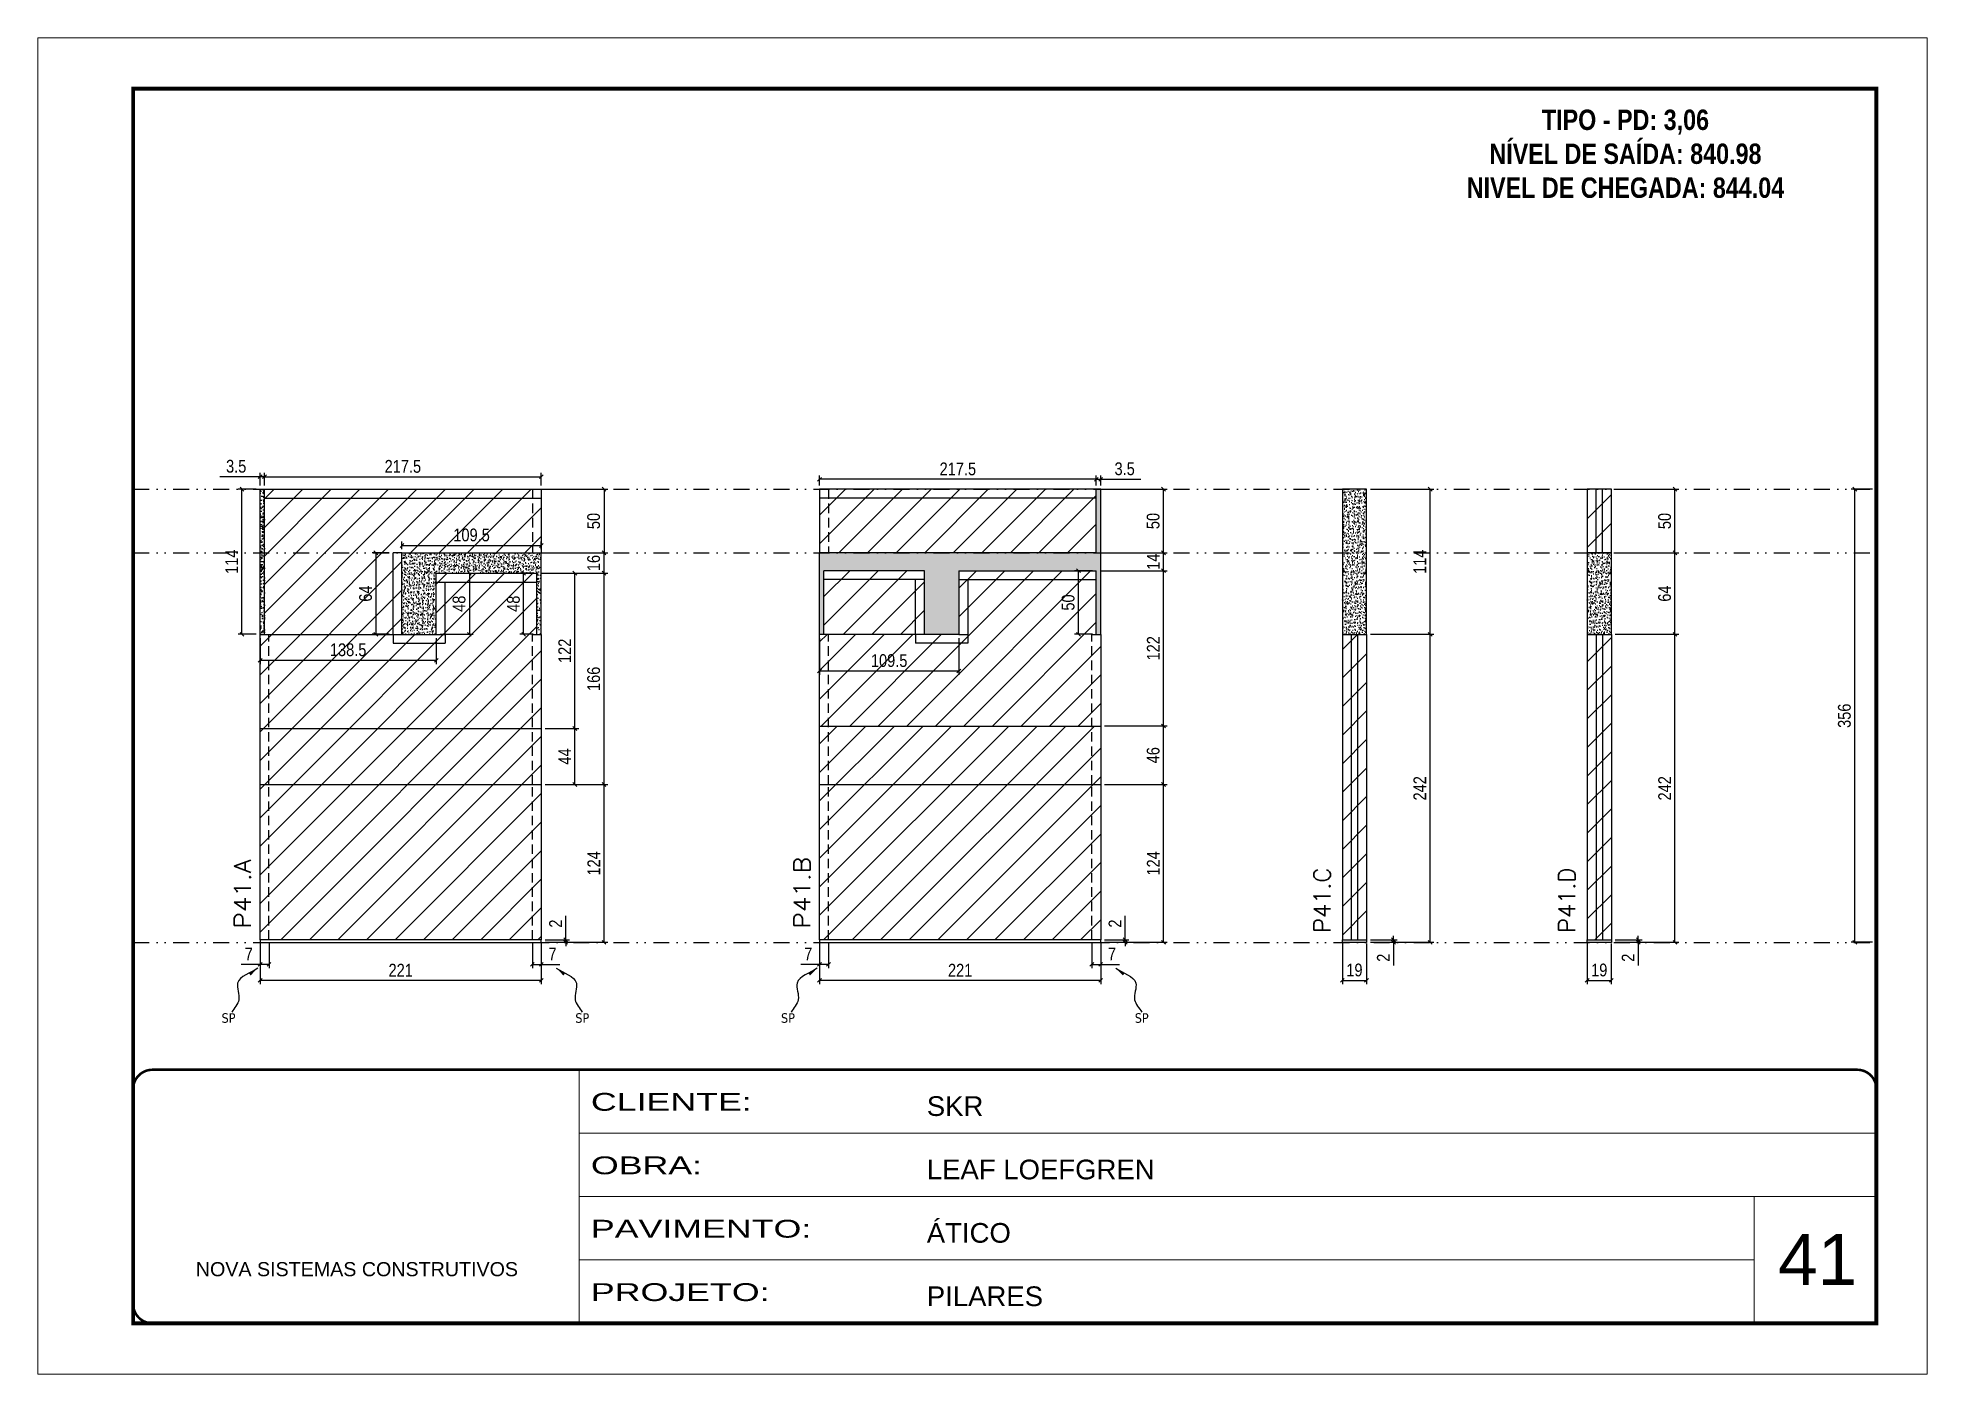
# Model space of a CAD drawing. Extents: x 14400 to 27878, y -21631 to 6985.
# Drawn here: x 14413 to 15898, y -5551 to -4501 of the extents above; entities that cross this region are included whole.
import ezdxf

# ---------------------------------------------------------------- set-up
doc = ezdxf.new("R2010")
doc.units = 0
for name, pattern in [('CONTINUO', [0]), ('DASHED', [0.75, 0.5, -0.25]), ('DIVIDE2', [0.625, 0.25, -0.125, 0, -0.125, 0, -0.125]), ('HIDDEN', [0.375, 0.25, -0.125])]:
    doc.linetypes.add(name, pattern=pattern)
for name, color, linetype, lineweight in [('CARIMBO', 255, 'Continuous', 9), ('Folhas', 255, 'Continuous', 9), ('Hachura', 251, 'Continuous', 9), ('SARRAFO DE PRESSAO', 251, 'DASHED', 9), ('Texto Seção', 7, 'Continuous', 15)]:
    doc.layers.add(name, color=color, linetype=linetype, lineweight=lineweight)
for name, color, linetype in [('COTA', 241, 'Continuous'), ('NOMENCLATURA', 7, 'Continuous'), ('Nível', 160, 'Continuous'), ('Painéis', 200, 'Continuous'), ('SARR_2.2x7', 40, 'Continuous'), ('texto', 7, 'Continuous')]:
    doc.layers.add(name, color=color, linetype=linetype)
doc.styles.add('ARIAL', font='arial.ttf')
doc.styles.add('COTA TECNICA', font='techl___.ttf', dxfattribs={"height": 10})
doc.styles.add('COTA TECNICA-50', font='techl___.ttf', dxfattribs={"height": 10})
doc.styles.add('REGUA-120', font='ROMANS.shx', dxfattribs={"height": 15})
doc.styles.add('ROMANC', font='techb___.ttf', dxfattribs={"height": 2.5})
doc.styles.get("Standard").update_dxf_attribs({"font": 'arial.ttf'})
doc.styles.add('Tecnologia', font='')
doc.styles.get('Tecnologia').set_extended_font_data('Forgotten Futurist')
doc.dimstyles.new('COTA PAINEL-50', dxfattribs={"dimtxt": 10, "dimasz": 3, "dimexe": 3, "dimexo": 3, "dimgap": 3, "dimtad": 1, "dimdec": 1, "dimzin": 12, "dimdsep": 46, "dimtxsty": 'COTA TECNICA-50', "dimblk1": 'OBLIQUE', "dimblk2": 'OBLIQUE', "dimsah": 1, "dimcen": 0.9, "dimclrd": 4, "dimclre": 4, "dimclrt": 240, "dimadec": 1, "dimazin": 3, "dimtfac": 1, "dimtdec": 1, "dimtmove": 0, "dimatfit": 3, "dimfxl": 1, "dimtolj": 1, "dimtzin": 12, "dimarcsym": 0})
doc.dimstyles.new('PAINEL', dxfattribs={"dimtxt": 10, "dimasz": 3, "dimexe": 3, "dimexo": 3, "dimgap": 3, "dimtad": 1, "dimdec": 1, "dimzin": 12, "dimdsep": 46, "dimtxsty": 'COTA TECNICA', "dimblk1": 'OBLIQUE', "dimblk2": 'OBLIQUE', "dimsah": 1, "dimcen": 0.9, "dimclrd": 4, "dimclre": 4, "dimclrt": 240, "dimadec": 1, "dimazin": 3, "dimtfac": 1, "dimtdec": 1, "dimtmove": 0, "dimatfit": 3, "dimfxl": 1, "dimtolj": 1, "dimtzin": 12, "dimarcsym": 0})
doc.dimstyles.get("Standard").update_dxf_attribs({"dimtxt": 0.18, "dimasz": 0.18, "dimexe": 0.18, "dimexo": 0.0625, "dimgap": 0.09, "dimtad": 0, "dimtih": 1, "dimtoh": 1, "dimdec": 4, "dimzin": 0, "dimdsep": 46, "dimtxsty": 'Standard', "dimcen": 0.09, "dimadec": 0, "dimazin": 0, "dimtfac": 1, "dimtdec": 4, "dimtofl": 0, "dimtmove": 0, "dimatfit": 3, "dimfxl": 1, "dimtolj": 1, "dimtzin": 0, "dimarcsym": 0})
pattern_1 = [(50, (-1626.186, 2e-12), (5.4655401, -0.4781726), [0.5715, -6.2865]), (355, (-1626.186, 2e-12), (-1.0573026, 5.7317054), [0.4572, -5.0292175]), (100.451445, (-1625.7306, -0.04), (4.4082374, 5.2535326), [0.4857003, -5.3427073]), (46.1842, (-1626.186, 1.524), (8.1323712, -1.2612698), [0.85725, -9.42975]), (96.63556, (-1625.508, 1.419), (7.122124, 7.4227837), [0.7285507, -8.0140682]), (351.18415, (-1626.186, 1.524), (7.122124, 7.4227837), [0.685799, -7.543792]), (21, (-1625.424, 1.143), (4.5484317, -3.067956), [0.5715, -6.2865]), (326, (-1625.424, 1.143), (1.8540609, 5.525639), [0.4572, -5.0292]), (71.451445, (-1625.045, 0.8873), (6.4024926, 2.457683), [0.4857003, -5.3426981]), (37.5, (-1626.186, 2e-12), (0.0926581, 2.53665117), [0, -4.96824, 0, -5.1054, 0, -5.04825]), (7.5, (-1626.186, 2e-12), (2.00458988, 3.00541724), [0, -2.91084, 0, -4.85394, 0, -1.92405]), (327.5, (-1627.8854, 2e-12), (4.06771786, -0.17186232), [0, -1.905, 0, -5.9436, 0, -7.8867]), (317.5, (-1628.6474, 2e-12), (4.44387544, 0.7627947), [0, -2.4765, 0, -3.94716, 0, -5.6007])]

msp = doc.modelspace()

# ---------------------------------------------------------------- texts
at = {"layer": 'CARIMBO', "style": 'ARIAL'}
msp.add_text('41', height=40, dxfattribs=at).set_placement((15781.328, -5480.88))
at = {"layer": 'NOMENCLATURA', "color": 2, "insert": (15661.306, -4557.439), "char_height": 16, "attachment_point": 2, "style": 'ROMANC'}
msp.add_mtext_dynamic_manual_height_columns('TIPO - PD: 3,06\\PNÍVEL DE SAÍDA: 840.98\\PNIVEL DE CHEGADA: 844.04', width=432.35115, gutter_width=1, heights=[0], dxfattribs=at)
at = {"layer": 'texto', "color": 0, "char_height": 7.5, "attachment_point": 5}
for insert in [(14563.383, -5271.232), (14841.408, -5271.232), (15003.091, -5271.232), (15281.115, -5271.232)]:
    msp.add_mtext('{\\fTahoma|b0|i0|c0|p34;\\C4;SP}', dxfattribs=dict(at, insert=insert))
at = {"layer": 'Texto Seção', "style": 'REGUA-120', "width": 1.1}
for s, p in [('P41.A', (14580.911, -5200.977)), ('P41.B', (15020.619, -5200.977))]:
    msp.add_text(s, height=13, rotation=90, dxfattribs=at).set_placement(p)
at = {"layer": 'Texto Seção', "char_height": 13, "width": 370.6998, "attachment_point": 7, "rotation": 90, "style": 'REGUA-120'}
for s, insert in [('P41.C', (15429.372, -5204.329)), ('P41.D', (15621.753, -5204.329))]:
    msp.add_mtext(s, dxfattribs=dict(at, insert=insert))

# ---------------------------------------------------------------- blocks, each defined once
blk = doc.blocks.new('9999999999')
at = {"color": 30, "linetype": 'CONTINUO'}
for p, q in [((98564.6, 34230.2), (98564.6, 34429.4)), ((98564.6, 34379.6), (99584, 34379.6)), ((98564.6, 34329.8), (99488, 34329.8)), ((99584, 34329.8), (99488, 34329.8)), ((99488, 34329.8), (99488, 34230.2)), ((98564.6, 34280), (99488, 34280))]:
    blk.add_line(p, q, dxfattribs=at)
at = {"color": 30, "linetype": 'CONTINUO', "const_width": 2}
blk.add_lwpolyline([(99584, 34230.2), (99584, 34414.4, 0.414214), (99569, 34429.4), (98229, 34429.4, 0.414214), (98214, 34414.4), (98214, 34245.2, 0.414214), (98229, 34230.2), (99584, 34230.2)], format="xyb", dxfattribs=at)
at = {"layer": 'Folhas'}
blk.add_lwpolyline([(98139, 34190.2), (99624, 34190.2), (99624, 35240.2), (98139, 35240.2)], close=True, dxfattribs=at)
at = {"layer": 'Folhas', "color": 30, "const_width": 3}
blk.add_lwpolyline([(98214, 34230.2), (99584, 34230.2), (99584, 35200.2), (98214, 35200.2)], close=True, dxfattribs=at)
at = {"color": 7, "linetype": 'Continuous', "ltscale": 5, "style": 'ARIAL'}
for s, height, p in [('SKR', 15.48, (98837.7, 34393.1)), ('LEAF LOEFGREN', 15.483, (98837.7, 34343.3)), ('ÁTICO', 15.48, (98837.7, 34293.5)), ('NOVA SISTEMAS CONSTRUTIVOS', 11.059, (98263.2, 34267.2)), ('PILARES', 15.48, (98837.7, 34243.7))]:
    blk.add_text(s, height=height, dxfattribs=at).set_placement(p)
at = {"layer": 'Folhas', "color": 7, "style": 'Tecnologia', "width": 1.5}
for s, p in [('CLIENTE:', (98573.7, 34397.2)), ('OBRA:', (98573.7, 34347.3)), ('PAVIMENTO:', (98573.7, 34297.5)), ('PROJETO:', (98573.7, 34247.7))]:
    blk.add_text(s, height=14, dxfattribs=at).set_placement(p)
blk = doc.blocks.new('_Oblique')
at = {"color": 0, "linetype": 'ByBlock', "lineweight": -2}
blk.add_line((-0.5, -0.5), (0.5, 0.5), dxfattribs=at)
blk = doc.blocks.new('*D2072')
at = {"layer": 'COTA', "color": 4, "lineweight": -2, "transparency": 16777216}
for p, q in [((15855.5, -4855.7), (15838.6, -4855.7)), ((15841.6, -5211.7), (15841.6, -4855.7)), ((15855.5, -5211.7), (15838.6, -5211.7))]:
    blk.add_line(p, q, dxfattribs=at)
at = {"layer": 'Defpoints', "color": 0, "transparency": 16777216}
for p in [(15841.6, -4855.7), (15858.5, -4855.7), (15858.5, -5211.7)]:
    blk.add_point(p, dxfattribs=at)
at = {"layer": 'COTA', "color": 4, "lineweight": -2, "transparency": 16777216, "xscale": 3, "yscale": 3, "zscale": 3}
for p, rotation in [((15841.6, -4855.7), 90), ((15841.6, -5211.7), 270)]:
    blk.add_blockref('_Oblique', p, dxfattribs=dict(at, rotation=rotation))
at = {"layer": 'COTA', "color": 240, "transparency": 16777216, "insert": (15833.4, -5033.7), "char_height": 10, "attachment_point": 5, "rotation": 90, "style": 'COTA TECNICA'}
blk.add_mtext('\\A1;356', dxfattribs=at)
blk = doc.blocks.new('*D3133')
at = {"layer": 'COTA', "color": 4, "lineweight": -2, "transparency": 16777216}
for p, q in [((15438.8, -5212.7), (15438.8, -5244.6)), ((15457.8, -5212.7), (15457.8, -5244.6)), ((15438.8, -5241.6), (15457.8, -5241.6))]:
    blk.add_line(p, q, dxfattribs=at)
at = {"layer": 'Defpoints', "color": 0, "transparency": 16777216}
for p in [(15438.8, -5209.7), (15457.8, -5209.7), (15457.8, -5241.6)]:
    blk.add_point(p, dxfattribs=at)
at = {"layer": 'COTA', "color": 4, "lineweight": -2, "transparency": 16777216, "xscale": 3, "yscale": 3, "zscale": 3, "rotation": 180}
blk.add_blockref('_Oblique', (15438.8, -5241.6), dxfattribs=at)
at = {"layer": 'COTA', "color": 4, "lineweight": -2, "transparency": 16777216, "xscale": 3, "yscale": 3, "zscale": 3}
blk.add_blockref('_Oblique', (15457.8, -5241.6), dxfattribs=at)
at = {"layer": 'COTA', "color": 240, "transparency": 16777216, "insert": (15448.3, -5233.5), "char_height": 10, "attachment_point": 5, "style": 'COTA TECNICA'}
blk.add_mtext('\\A1;19', dxfattribs=at)
blk = doc.blocks.new('*D3134')
at = {"layer": 'COTA', "color": 4, "lineweight": -2, "transparency": 16777216}
for p, q in [((15460.8, -5209.7), (15482, -5209.7)), ((15460.8, -5211.7), (15482, -5211.7)), ((15479, -5209.7), (15479, -5206.7)), ((15479, -5209.7), (15479, -5211.7)), ((15479, -5211.7), (15479, -5229.9))]:
    blk.add_line(p, q, dxfattribs=at)
at = {"layer": 'Defpoints', "color": 0, "transparency": 16777216}
for p in [(15457.8, -5209.7), (15457.8, -5211.7), (15479, -5209.7)]:
    blk.add_point(p, dxfattribs=at)
at = {"layer": 'COTA', "color": 4, "lineweight": -2, "transparency": 16777216, "xscale": 3, "yscale": 3, "zscale": 3}
for p, rotation in [((15479, -5209.7), 270), ((15479, -5211.7), 90)]:
    blk.add_blockref('_Oblique', p, dxfattribs=dict(at, rotation=rotation))
at = {"layer": 'COTA', "color": 240, "transparency": 16777216, "insert": (15471, -5223.8), "char_height": 10, "attachment_point": 5, "rotation": 90, "style": 'COTA TECNICA-50'}
blk.add_mtext('\\A1;2', dxfattribs=at)
blk = doc.blocks.new('*D3135')
at = {"layer": 'COTA', "color": 4, "lineweight": -2, "transparency": 16777216}
for p, q in [((15460.8, -4855.7), (15510.8, -4855.7)), ((15507.8, -4969.7), (15507.8, -4855.7)), ((15460.8, -4969.7), (15510.8, -4969.7))]:
    blk.add_line(p, q, dxfattribs=at)
at = {"layer": 'Defpoints', "color": 0, "transparency": 16777216}
for p in [(15457.8, -4855.7), (15507.8, -4855.7), (15457.8, -4969.7)]:
    blk.add_point(p, dxfattribs=at)
at = {"layer": 'COTA', "color": 4, "lineweight": -2, "transparency": 16777216, "xscale": 3, "yscale": 3, "zscale": 3}
for p, rotation in [((15507.8, -4855.7), 90), ((15507.8, -4969.7), 270)]:
    blk.add_blockref('_Oblique', p, dxfattribs=dict(at, rotation=rotation))
at = {"layer": 'COTA', "color": 240, "transparency": 16777216, "insert": (15499.7, -4912.7), "char_height": 10, "attachment_point": 5, "rotation": 90, "style": 'COTA TECNICA'}
blk.add_mtext('\\A1;114', dxfattribs=at)
blk = doc.blocks.new('*D3136')
at = {"layer": 'COTA', "color": 4, "lineweight": -2, "transparency": 16777216}
for p, q in [((15460.8, -4969.7), (15510.8, -4969.7)), ((15507.8, -5211.7), (15507.8, -4969.7)), ((15460.8, -5211.7), (15510.8, -5211.7))]:
    blk.add_line(p, q, dxfattribs=at)
at = {"layer": 'Defpoints', "color": 0, "transparency": 16777216}
for p in [(15457.8, -4969.7), (15507.8, -4969.7), (15457.8, -5211.7)]:
    blk.add_point(p, dxfattribs=at)
at = {"layer": 'COTA', "color": 4, "lineweight": -2, "transparency": 16777216, "xscale": 3, "yscale": 3, "zscale": 3}
for p, rotation in [((15507.8, -4969.7), 90), ((15507.8, -5211.7), 270)]:
    blk.add_blockref('_Oblique', p, dxfattribs=dict(at, rotation=rotation))
at = {"layer": 'COTA', "color": 240, "transparency": 16777216, "insert": (15499.7, -5090.7), "char_height": 10, "attachment_point": 5, "rotation": 90, "style": 'COTA TECNICA'}
blk.add_mtext('\\A1;242', dxfattribs=at)
blk = doc.blocks.new('*D3137')
at = {"layer": 'COTA', "color": 4, "lineweight": -2, "transparency": 16777216}
for p, q in [((14588.2, -5212.7), (14588.2, -5244.6)), ((14809.2, -5212.7), (14809.2, -5244.6)), ((14809.2, -5241.6), (14588.2, -5241.6))]:
    blk.add_line(p, q, dxfattribs=at)
at = {"layer": 'Defpoints', "color": 0, "transparency": 16777216}
for p in [(14588.2, -5209.7), (14809.2, -5209.7), (14588.2, -5241.6)]:
    blk.add_point(p, dxfattribs=at)
at = {"layer": 'COTA', "color": 4, "lineweight": -2, "transparency": 16777216, "xscale": 3, "yscale": 3, "zscale": 3, "rotation": 180}
blk.add_blockref('_Oblique', (14588.2, -5241.6), dxfattribs=at)
at = {"layer": 'COTA', "color": 4, "lineweight": -2, "transparency": 16777216, "xscale": 3, "yscale": 3, "zscale": 3}
blk.add_blockref('_Oblique', (14809.2, -5241.6), dxfattribs=at)
at = {"layer": 'COTA', "color": 240, "transparency": 16777216, "insert": (14698.7, -5233.6), "char_height": 10, "attachment_point": 5, "style": 'COTA TECNICA'}
blk.add_mtext('\\A1;221', dxfattribs=at)
blk = doc.blocks.new('*D3138')
at = {"layer": 'COTA', "color": 4, "lineweight": -2, "transparency": 16777216}
for p, q in [((14802.2, -5212.7), (14802.2, -5232)), ((14809.2, -5214.7), (14809.2, -5232)), ((14802.2, -5229), (14809.2, -5229)), ((14809.2, -5229), (14823.9, -5229))]:
    blk.add_line(p, q, dxfattribs=at)
at = {"layer": 'Defpoints', "color": 0, "transparency": 16777216}
for p in [(14802.2, -5209.7), (14809.2, -5211.7), (14809.2, -5229)]:
    blk.add_point(p, dxfattribs=at)
at = {"layer": 'COTA', "color": 4, "lineweight": -2, "transparency": 16777216, "xscale": 3, "yscale": 3, "zscale": 3, "rotation": 180}
blk.add_blockref('_Oblique', (14802.2, -5229), dxfattribs=at)
at = {"layer": 'COTA', "color": 4, "lineweight": -2, "transparency": 16777216, "xscale": 3, "yscale": 3, "zscale": 3}
blk.add_blockref('_Oblique', (14809.2, -5229), dxfattribs=at)
at = {"layer": 'COTA', "color": 240, "transparency": 16777216, "insert": (14818, -5220.9), "char_height": 10, "attachment_point": 5, "style": 'COTA TECNICA-50'}
blk.add_mtext('\\A1;7', dxfattribs=at)
blk = doc.blocks.new('*D3139')
at = {"layer": 'COTA', "color": 4, "lineweight": -2, "transparency": 16777216}
for p, q in [((14588.2, -5214.7), (14588.2, -5232)), ((14595.2, -5212.7), (14595.2, -5232)), ((14588.2, -5229), (14573.4, -5229)), ((14595.2, -5229), (14588.2, -5229))]:
    blk.add_line(p, q, dxfattribs=at)
at = {"layer": 'Defpoints', "color": 0, "transparency": 16777216}
for p in [(14588.2, -5211.7), (14595.2, -5209.7), (14588.2, -5229)]:
    blk.add_point(p, dxfattribs=at)
at = {"layer": 'COTA', "color": 4, "lineweight": -2, "transparency": 16777216, "xscale": 3, "yscale": 3, "zscale": 3, "rotation": 180}
blk.add_blockref('_Oblique', (14588.2, -5229), dxfattribs=at)
at = {"layer": 'COTA', "color": 4, "lineweight": -2, "transparency": 16777216, "xscale": 3, "yscale": 3, "zscale": 3}
blk.add_blockref('_Oblique', (14595.2, -5229), dxfattribs=at)
at = {"layer": 'COTA', "color": 240, "transparency": 16777216, "insert": (14579.3, -5220.9), "char_height": 10, "attachment_point": 5, "style": 'COTA TECNICA-50'}
blk.add_mtext('\\A1;7', dxfattribs=at)
blk = doc.blocks.new('*D3140')
at = {"layer": 'COTA', "color": 4, "lineweight": -2, "transparency": 16777216}
for p, q in [((14828.4, -5209.7), (14828.4, -5190.9)), ((14812.2, -5209.7), (14831.4, -5209.7)), ((14812.2, -5211.7), (14831.4, -5211.7)), ((14828.4, -5211.7), (14828.4, -5209.7)), ((14828.4, -5211.7), (14828.4, -5214.7))]:
    blk.add_line(p, q, dxfattribs=at)
at = {"layer": 'Defpoints', "color": 0, "transparency": 16777216}
for p in [(14809.2, -5209.7), (14809.2, -5211.7), (14828.4, -5211.7)]:
    blk.add_point(p, dxfattribs=at)
at = {"layer": 'COTA', "color": 4, "lineweight": -2, "transparency": 16777216, "xscale": 3, "yscale": 3, "zscale": 3}
for p, rotation in [((14828.4, -5209.7), 270), ((14828.4, -5211.7), 90)]:
    blk.add_blockref('_Oblique', p, dxfattribs=dict(at, rotation=rotation))
at = {"layer": 'COTA', "color": 240, "transparency": 16777216, "insert": (14820.4, -5197), "char_height": 10, "attachment_point": 5, "rotation": 90, "style": 'COTA TECNICA-50'}
blk.add_mtext('\\A1;2', dxfattribs=at)
blk = doc.blocks.new('*D3141')
at = {"layer": 'COTA', "color": 4, "linetype": 'ByBlock', "lineweight": -2, "transparency": 16777216}
for p, q in [((14812.2, -5087.7), (14861.5, -5087.7)), ((14858.5, -5211.7), (14858.5, -5087.7)), ((14812.2, -5211.7), (14861.5, -5211.7))]:
    blk.add_line(p, q, dxfattribs=at)
at = {"layer": 'Defpoints', "color": 0, "linetype": 'ByBlock', "transparency": 16777216}
for p in [(14809.2, -5087.7), (14858.5, -5087.7), (14809.2, -5211.7)]:
    blk.add_point(p, dxfattribs=at)
at = {"layer": 'COTA', "color": 4, "linetype": 'ByBlock', "lineweight": -2, "transparency": 16777216, "xscale": 3, "yscale": 3, "zscale": 3}
for p, rotation in [((14858.5, -5087.7), 90), ((14858.5, -5211.7), 270)]:
    blk.add_blockref('_Oblique', p, dxfattribs=dict(at, rotation=rotation))
at = {"layer": 'COTA', "color": 240, "linetype": 'ByBlock', "transparency": 16777216, "insert": (14850.5, -5149.7), "char_height": 10, "attachment_point": 5, "rotation": 90, "style": 'COTA TECNICA'}
blk.add_mtext('\\A1;124', dxfattribs=at)
blk = doc.blocks.new('*D3142')
at = {"layer": 'COTA', "color": 4, "lineweight": -2, "transparency": 16777216}
for p, q in [((14808.7, -4921.7), (14861.5, -4921.7)), ((14858.5, -5087.7), (14858.5, -4921.7)), ((14812.2, -5087.7), (14861.5, -5087.7))]:
    blk.add_line(p, q, dxfattribs=at)
at = {"layer": 'Defpoints', "color": 0, "transparency": 16777216}
for p in [(14805.7, -4921.7), (14858.5, -4921.7), (14809.2, -5087.7)]:
    blk.add_point(p, dxfattribs=at)
at = {"layer": 'COTA', "color": 4, "lineweight": -2, "transparency": 16777216, "xscale": 3, "yscale": 3, "zscale": 3}
for p, rotation in [((14858.5, -4921.7), 90), ((14858.5, -5087.7), 270)]:
    blk.add_blockref('_Oblique', p, dxfattribs=dict(at, rotation=rotation))
at = {"layer": 'COTA', "color": 240, "transparency": 16777216, "insert": (14850.4, -5004.7), "char_height": 10, "attachment_point": 5, "rotation": 90, "style": 'COTA TECNICA'}
blk.add_mtext('\\A1;166', dxfattribs=at)
blk = doc.blocks.new('*D3143')
at = {"layer": 'COTA', "color": 4, "lineweight": -2, "transparency": 16777216}
for p, q in [((14812.2, -4905.7), (14861.5, -4905.7)), ((14858.5, -4921.7), (14858.5, -4905.7)), ((14808.7, -4921.7), (14861.5, -4921.7))]:
    blk.add_line(p, q, dxfattribs=at)
at = {"layer": 'Defpoints', "color": 0, "transparency": 16777216}
for p in [(14809.2, -4905.7), (14858.5, -4905.7), (14805.7, -4921.7)]:
    blk.add_point(p, dxfattribs=at)
at = {"layer": 'COTA', "color": 4, "lineweight": -2, "transparency": 16777216, "xscale": 3, "yscale": 3, "zscale": 3}
for p, rotation in [((14858.5, -4905.7), 90), ((14858.5, -4921.7), 270)]:
    blk.add_blockref('_Oblique', p, dxfattribs=dict(at, rotation=rotation))
at = {"layer": 'COTA', "color": 240, "transparency": 16777216, "insert": (14850.4, -4913.7), "char_height": 10, "attachment_point": 5, "rotation": 90, "style": 'COTA TECNICA'}
blk.add_mtext('\\A1;16', dxfattribs=at)
blk = doc.blocks.new('*D3144')
at = {"layer": 'COTA', "color": 4, "lineweight": -2, "transparency": 16777216}
for p, q in [((14812.2, -4855.7), (14861.5, -4855.7)), ((14858.5, -4855.7), (14858.5, -4905.7)), ((14812.2, -4905.7), (14861.5, -4905.7))]:
    blk.add_line(p, q, dxfattribs=at)
at = {"layer": 'Defpoints', "color": 0, "transparency": 16777216}
for p in [(14809.2, -4855.7), (14809.2, -4905.7), (14858.5, -4905.7)]:
    blk.add_point(p, dxfattribs=at)
at = {"layer": 'COTA', "color": 4, "lineweight": -2, "transparency": 16777216, "xscale": 3, "yscale": 3, "zscale": 3}
for p, rotation in [((14858.5, -4855.7), 90), ((14858.5, -4905.7), 270)]:
    blk.add_blockref('_Oblique', p, dxfattribs=dict(at, rotation=rotation))
at = {"layer": 'COTA', "color": 240, "transparency": 16777216, "insert": (14850.4, -4880.7), "char_height": 10, "attachment_point": 5, "rotation": 90, "style": 'COTA TECNICA'}
blk.add_mtext('\\A1;50', dxfattribs=at)
blk = doc.blocks.new('*D3145')
at = {"layer": 'COTA', "color": 4, "lineweight": -2, "transparency": 16777216}
for p, q in [((15027.9, -5212.7), (15027.9, -5244.6)), ((15248.9, -5212.7), (15248.9, -5244.6)), ((15248.9, -5241.6), (15027.9, -5241.6))]:
    blk.add_line(p, q, dxfattribs=at)
at = {"layer": 'Defpoints', "color": 0, "transparency": 16777216}
for p in [(15027.9, -5209.7), (15248.9, -5209.7), (15027.9, -5241.6)]:
    blk.add_point(p, dxfattribs=at)
at = {"layer": 'COTA', "color": 4, "lineweight": -2, "transparency": 16777216, "xscale": 3, "yscale": 3, "zscale": 3, "rotation": 180}
blk.add_blockref('_Oblique', (15027.9, -5241.6), dxfattribs=at)
at = {"layer": 'COTA', "color": 4, "lineweight": -2, "transparency": 16777216, "xscale": 3, "yscale": 3, "zscale": 3}
blk.add_blockref('_Oblique', (15248.9, -5241.6), dxfattribs=at)
at = {"layer": 'COTA', "color": 240, "transparency": 16777216, "insert": (15138.4, -5233.6), "char_height": 10, "attachment_point": 5, "style": 'COTA TECNICA'}
blk.add_mtext('\\A1;221', dxfattribs=at)
blk = doc.blocks.new('*D3146')
at = {"layer": 'COTA', "color": 4, "lineweight": -2, "transparency": 16777216}
for p, q in [((15241.9, -5212.7), (15241.9, -5232)), ((15248.9, -5214.7), (15248.9, -5232)), ((15241.9, -5229), (15248.9, -5229)), ((15248.9, -5229), (15263.6, -5229))]:
    blk.add_line(p, q, dxfattribs=at)
at = {"layer": 'Defpoints', "color": 0, "transparency": 16777216}
for p in [(15241.9, -5209.7), (15248.9, -5211.7), (15248.9, -5229)]:
    blk.add_point(p, dxfattribs=at)
at = {"layer": 'COTA', "color": 4, "lineweight": -2, "transparency": 16777216, "xscale": 3, "yscale": 3, "zscale": 3, "rotation": 180}
blk.add_blockref('_Oblique', (15241.9, -5229), dxfattribs=at)
at = {"layer": 'COTA', "color": 4, "lineweight": -2, "transparency": 16777216, "xscale": 3, "yscale": 3, "zscale": 3}
blk.add_blockref('_Oblique', (15248.9, -5229), dxfattribs=at)
at = {"layer": 'COTA', "color": 240, "transparency": 16777216, "insert": (15257.7, -5220.9), "char_height": 10, "attachment_point": 5, "style": 'COTA TECNICA-50'}
blk.add_mtext('\\A1;7', dxfattribs=at)
blk = doc.blocks.new('*D3147')
at = {"layer": 'COTA', "color": 4, "lineweight": -2, "transparency": 16777216}
for p, q in [((15027.9, -5214.7), (15027.9, -5232)), ((15034.9, -5212.7), (15034.9, -5232)), ((15027.9, -5229), (15013.1, -5229)), ((15034.9, -5229), (15027.9, -5229))]:
    blk.add_line(p, q, dxfattribs=at)
at = {"layer": 'Defpoints', "color": 0, "transparency": 16777216}
for p in [(15027.9, -5211.7), (15034.9, -5209.7), (15027.9, -5229)]:
    blk.add_point(p, dxfattribs=at)
at = {"layer": 'COTA', "color": 4, "lineweight": -2, "transparency": 16777216, "xscale": 3, "yscale": 3, "zscale": 3, "rotation": 180}
blk.add_blockref('_Oblique', (15027.9, -5229), dxfattribs=at)
at = {"layer": 'COTA', "color": 4, "lineweight": -2, "transparency": 16777216, "xscale": 3, "yscale": 3, "zscale": 3}
blk.add_blockref('_Oblique', (15034.9, -5229), dxfattribs=at)
at = {"layer": 'COTA', "color": 240, "transparency": 16777216, "insert": (15019, -5220.9), "char_height": 10, "attachment_point": 5, "style": 'COTA TECNICA-50'}
blk.add_mtext('\\A1;7', dxfattribs=at)
blk = doc.blocks.new('*D3148')
at = {"layer": 'COTA', "color": 4, "lineweight": -2, "transparency": 16777216}
for p, q in [((15268.1, -5209.7), (15268.1, -5190.9)), ((15251.9, -5209.7), (15271.1, -5209.7)), ((15251.9, -5211.7), (15271.1, -5211.7)), ((15268.1, -5211.7), (15268.1, -5209.7)), ((15268.1, -5211.7), (15268.1, -5214.7))]:
    blk.add_line(p, q, dxfattribs=at)
at = {"layer": 'Defpoints', "color": 0, "transparency": 16777216}
for p in [(15248.9, -5209.7), (15248.9, -5211.7), (15268.1, -5211.7)]:
    blk.add_point(p, dxfattribs=at)
at = {"layer": 'COTA', "color": 4, "lineweight": -2, "transparency": 16777216, "xscale": 3, "yscale": 3, "zscale": 3}
for p, rotation in [((15268.1, -5209.7), 270), ((15268.1, -5211.7), 90)]:
    blk.add_blockref('_Oblique', p, dxfattribs=dict(at, rotation=rotation))
at = {"layer": 'COTA', "color": 240, "transparency": 16777216, "insert": (15260.1, -5197), "char_height": 10, "attachment_point": 5, "rotation": 90, "style": 'COTA TECNICA-50'}
blk.add_mtext('\\A1;2', dxfattribs=at)
blk = doc.blocks.new('*D3149')
at = {"layer": 'COTA', "color": 4, "linetype": 'ByBlock', "lineweight": -2, "transparency": 16777216}
for p, q in [((15251.9, -5087.7), (15301.2, -5087.7)), ((15298.2, -5211.7), (15298.2, -5087.7)), ((15251.9, -5211.7), (15301.2, -5211.7))]:
    blk.add_line(p, q, dxfattribs=at)
at = {"layer": 'Defpoints', "color": 0, "linetype": 'ByBlock', "transparency": 16777216}
for p in [(15248.9, -5087.7), (15298.2, -5087.7), (15248.9, -5211.7)]:
    blk.add_point(p, dxfattribs=at)
at = {"layer": 'COTA', "color": 4, "linetype": 'ByBlock', "lineweight": -2, "transparency": 16777216, "xscale": 3, "yscale": 3, "zscale": 3}
for p, rotation in [((15298.2, -5087.7), 90), ((15298.2, -5211.7), 270)]:
    blk.add_blockref('_Oblique', p, dxfattribs=dict(at, rotation=rotation))
at = {"layer": 'COTA', "color": 240, "linetype": 'ByBlock', "transparency": 16777216, "insert": (15290.2, -5149.7), "char_height": 10, "attachment_point": 5, "rotation": 90, "style": 'COTA TECNICA'}
blk.add_mtext('\\A1;124', dxfattribs=at)
blk = doc.blocks.new('*D3150')
at = {"layer": 'COTA', "color": 4, "lineweight": -2, "transparency": 16777216}
for p, q in [((15245.4, -4847.9), (15242.4, -4847.9)), ((15245.4, -4852.7), (15245.4, -4844.9)), ((15245.4, -4847.9), (15248.9, -4847.9)), ((15248.9, -4852.7), (15248.9, -4844.9)), ((15248.9, -4847.9), (15280.5, -4847.9))]:
    blk.add_line(p, q, dxfattribs=at)
at = {"layer": 'Defpoints', "color": 0, "transparency": 16777216}
for p in [(15245.4, -4855.7), (15248.9, -4847.9), (15248.9, -4855.7)]:
    blk.add_point(p, dxfattribs=at)
at = {"layer": 'COTA', "color": 4, "lineweight": -2, "transparency": 16777216, "xscale": 3, "yscale": 3, "zscale": 3}
blk.add_blockref('_Oblique', (15245.4, -4847.9), dxfattribs=at)
at = {"layer": 'COTA', "color": 4, "lineweight": -2, "transparency": 16777216, "xscale": 3, "yscale": 3, "zscale": 3, "rotation": 180}
blk.add_blockref('_Oblique', (15248.9, -4847.9), dxfattribs=at)
at = {"layer": 'COTA', "color": 240, "transparency": 16777216, "insert": (15267.7, -4839.7), "char_height": 10, "attachment_point": 5, "style": 'COTA TECNICA'}
blk.add_mtext('\\A1;3.5', dxfattribs=at)
blk = doc.blocks.new('*D3151')
at = {"layer": 'COTA', "color": 4, "lineweight": -2, "transparency": 16777216}
for p, q in [((15027.9, -4852.7), (15027.9, -4844.9)), ((15245.4, -4847.9), (15027.9, -4847.9)), ((15245.4, -4852.7), (15245.4, -4844.9))]:
    blk.add_line(p, q, dxfattribs=at)
at = {"layer": 'Defpoints', "color": 0, "transparency": 16777216}
for p in [(15027.9, -4847.9), (15027.9, -4855.7), (15245.4, -4855.7)]:
    blk.add_point(p, dxfattribs=at)
at = {"layer": 'COTA', "color": 4, "lineweight": -2, "transparency": 16777216, "xscale": 3, "yscale": 3, "zscale": 3, "rotation": 180}
blk.add_blockref('_Oblique', (15027.9, -4847.9), dxfattribs=at)
at = {"layer": 'COTA', "color": 4, "lineweight": -2, "transparency": 16777216, "xscale": 3, "yscale": 3, "zscale": 3}
blk.add_blockref('_Oblique', (15245.4, -4847.9), dxfattribs=at)
at = {"layer": 'COTA', "color": 240, "transparency": 16777216, "insert": (15136.6, -4839.8), "char_height": 10, "attachment_point": 5, "style": 'COTA TECNICA'}
blk.add_mtext('\\A1;217.5', dxfattribs=at)
blk = doc.blocks.new('*D3112')
at = {"layer": 'COTA', "color": 4, "lineweight": -2, "transparency": 16777216}
for p, q in [((15248.4, -4905.7), (15301.2, -4905.7)), ((15298.2, -4919.7), (15298.2, -4905.7)), ((15248.4, -4919.7), (15301.2, -4919.7))]:
    blk.add_line(p, q, dxfattribs=at)
at = {"layer": 'Defpoints', "color": 0, "transparency": 16777216}
for p in [(15245.4, -4905.7), (15298.2, -4905.7), (15245.4, -4919.7)]:
    blk.add_point(p, dxfattribs=at)
at = {"layer": 'COTA', "color": 4, "lineweight": -2, "transparency": 16777216, "xscale": 3, "yscale": 3, "zscale": 3}
for p, rotation in [((15298.2, -4905.7), 90), ((15298.2, -4919.7), 270)]:
    blk.add_blockref('_Oblique', p, dxfattribs=dict(at, rotation=rotation))
at = {"layer": 'COTA', "color": 240, "transparency": 16777216, "insert": (15290.2, -4912.7), "char_height": 10, "attachment_point": 5, "rotation": 90, "style": 'COTA TECNICA'}
blk.add_mtext('\\A1;14', dxfattribs=at)
blk = doc.blocks.new('*D3113')
at = {"layer": 'COTA', "color": 4, "lineweight": -2, "transparency": 16777216}
for p, q in [((15251.9, -4855.7), (15301.2, -4855.7)), ((15298.2, -4905.7), (15298.2, -4855.7)), ((15248.4, -4905.7), (15301.2, -4905.7))]:
    blk.add_line(p, q, dxfattribs=at)
at = {"layer": 'Defpoints', "color": 0, "transparency": 16777216}
for p in [(15248.9, -4855.7), (15298.2, -4855.7), (15245.4, -4905.7)]:
    blk.add_point(p, dxfattribs=at)
at = {"layer": 'COTA', "color": 4, "lineweight": -2, "transparency": 16777216, "xscale": 3, "yscale": 3, "zscale": 3}
for p, rotation in [((15298.2, -4855.7), 90), ((15298.2, -4905.7), 270)]:
    blk.add_blockref('_Oblique', p, dxfattribs=dict(at, rotation=rotation))
at = {"layer": 'COTA', "color": 240, "transparency": 16777216, "insert": (15290.1, -4880.7), "char_height": 10, "attachment_point": 5, "rotation": 90, "style": 'COTA TECNICA'}
blk.add_mtext('\\A1;50', dxfattribs=at)
blk = doc.blocks.new('*D3114')
at = {"layer": 'COTA', "color": 4, "lineweight": -2, "transparency": 16777216}
for p, q in [((15027.9, -4972.7), (15027.9, -5001.5)), ((15137.4, -4972.7), (15137.4, -5001.5)), ((15027.9, -4998.5), (15137.4, -4998.5))]:
    blk.add_line(p, q, dxfattribs=at)
at = {"layer": 'Defpoints', "color": 0, "transparency": 16777216}
for p in [(15027.9, -4969.7), (15137.4, -4969.7), (15137.4, -4998.5)]:
    blk.add_point(p, dxfattribs=at)
at = {"layer": 'COTA', "color": 4, "lineweight": -2, "transparency": 16777216, "xscale": 3, "yscale": 3, "zscale": 3, "rotation": 180}
blk.add_blockref('_Oblique', (15027.9, -4998.5), dxfattribs=at)
at = {"layer": 'COTA', "color": 4, "lineweight": -2, "transparency": 16777216, "xscale": 3, "yscale": 3, "zscale": 3}
blk.add_blockref('_Oblique', (15137.4, -4998.5), dxfattribs=at)
at = {"layer": 'COTA', "color": 240, "transparency": 16777216, "insert": (15082.6, -4990.4), "char_height": 10, "attachment_point": 5, "style": 'COTA TECNICA'}
blk.add_mtext('\\A1;109.5', dxfattribs=at)
blk = doc.blocks.new('*D3115')
at = {"layer": 'COTA', "color": 4, "lineweight": -2, "transparency": 16777216}
for p, q in [((15631.2, -5212.7), (15631.2, -5244.6)), ((15650.2, -5212.7), (15650.2, -5244.6)), ((15631.2, -5241.6), (15650.2, -5241.6))]:
    blk.add_line(p, q, dxfattribs=at)
at = {"layer": 'Defpoints', "color": 0, "transparency": 16777216}
for p in [(15631.2, -5209.7), (15650.2, -5209.7), (15650.2, -5241.6)]:
    blk.add_point(p, dxfattribs=at)
at = {"layer": 'COTA', "color": 4, "lineweight": -2, "transparency": 16777216, "xscale": 3, "yscale": 3, "zscale": 3, "rotation": 180}
blk.add_blockref('_Oblique', (15631.2, -5241.6), dxfattribs=at)
at = {"layer": 'COTA', "color": 4, "lineweight": -2, "transparency": 16777216, "xscale": 3, "yscale": 3, "zscale": 3}
blk.add_blockref('_Oblique', (15650.2, -5241.6), dxfattribs=at)
at = {"layer": 'COTA', "color": 240, "transparency": 16777216, "insert": (15640.7, -5233.5), "char_height": 10, "attachment_point": 5, "style": 'COTA TECNICA'}
blk.add_mtext('\\A1;19', dxfattribs=at)
blk = doc.blocks.new('*D3116')
at = {"layer": 'COTA', "color": 4, "lineweight": -2, "transparency": 16777216}
for p, q in [((15653.2, -5209.7), (15674.4, -5209.7)), ((15653.2, -5211.7), (15674.4, -5211.7)), ((15671.4, -5209.7), (15671.4, -5206.7)), ((15671.4, -5209.7), (15671.4, -5211.7)), ((15671.4, -5211.7), (15671.4, -5229.9))]:
    blk.add_line(p, q, dxfattribs=at)
at = {"layer": 'Defpoints', "color": 0, "transparency": 16777216}
for p in [(15650.2, -5209.7), (15650.2, -5211.7), (15671.4, -5209.7)]:
    blk.add_point(p, dxfattribs=at)
at = {"layer": 'COTA', "color": 4, "lineweight": -2, "transparency": 16777216, "xscale": 3, "yscale": 3, "zscale": 3}
for p, rotation in [((15671.4, -5209.7), 270), ((15671.4, -5211.7), 90)]:
    blk.add_blockref('_Oblique', p, dxfattribs=dict(at, rotation=rotation))
at = {"layer": 'COTA', "color": 240, "transparency": 16777216, "insert": (15663.4, -5223.8), "char_height": 10, "attachment_point": 5, "rotation": 90, "style": 'COTA TECNICA-50'}
blk.add_mtext('\\A1;2', dxfattribs=at)
blk = doc.blocks.new('*D3117')
at = {"layer": 'COTA', "color": 4, "lineweight": -2, "transparency": 16777216}
for p, q in [((15653.2, -4905.7), (15703.2, -4905.7)), ((15700.2, -4969.7), (15700.2, -4905.7)), ((15653.2, -4969.7), (15703.2, -4969.7))]:
    blk.add_line(p, q, dxfattribs=at)
at = {"layer": 'Defpoints', "color": 0, "transparency": 16777216}
for p in [(15650.2, -4905.7), (15700.2, -4905.7), (15650.2, -4969.7)]:
    blk.add_point(p, dxfattribs=at)
at = {"layer": 'COTA', "color": 4, "lineweight": -2, "transparency": 16777216, "xscale": 3, "yscale": 3, "zscale": 3}
for p, rotation in [((15700.2, -4905.7), 90), ((15700.2, -4969.7), 270)]:
    blk.add_blockref('_Oblique', p, dxfattribs=dict(at, rotation=rotation))
at = {"layer": 'COTA', "color": 240, "transparency": 16777216, "insert": (15692.1, -4937.7), "char_height": 10, "attachment_point": 5, "rotation": 90, "style": 'COTA TECNICA'}
blk.add_mtext('\\A1;64', dxfattribs=at)
blk = doc.blocks.new('*D3118')
at = {"layer": 'COTA', "color": 4, "lineweight": -2, "transparency": 16777216}
for p, q in [((15653.2, -4969.7), (15703.2, -4969.7)), ((15700.2, -5211.7), (15700.2, -4969.7)), ((15653.2, -5211.7), (15703.2, -5211.7))]:
    blk.add_line(p, q, dxfattribs=at)
at = {"layer": 'Defpoints', "color": 0, "transparency": 16777216}
for p in [(15650.2, -4969.7), (15700.2, -4969.7), (15650.2, -5211.7)]:
    blk.add_point(p, dxfattribs=at)
at = {"layer": 'COTA', "color": 4, "lineweight": -2, "transparency": 16777216, "xscale": 3, "yscale": 3, "zscale": 3}
for p, rotation in [((15700.2, -4969.7), 90), ((15700.2, -5211.7), 270)]:
    blk.add_blockref('_Oblique', p, dxfattribs=dict(at, rotation=rotation))
at = {"layer": 'COTA', "color": 240, "transparency": 16777216, "insert": (15692.1, -5090.7), "char_height": 10, "attachment_point": 5, "rotation": 90, "style": 'COTA TECNICA'}
blk.add_mtext('\\A1;242', dxfattribs=at)
blk = doc.blocks.new('*D3119')
at = {"layer": 'COTA', "color": 4, "lineweight": -2, "transparency": 16777216}
for p, q in [((15653.2, -4855.7), (15703.2, -4855.7)), ((15700.2, -4905.7), (15700.2, -4855.7)), ((15653.2, -4905.7), (15703.2, -4905.7))]:
    blk.add_line(p, q, dxfattribs=at)
at = {"layer": 'Defpoints', "color": 0, "transparency": 16777216}
for p in [(15650.2, -4855.7), (15700.2, -4855.7), (15650.2, -4905.7)]:
    blk.add_point(p, dxfattribs=at)
at = {"layer": 'COTA', "color": 4, "lineweight": -2, "transparency": 16777216, "xscale": 3, "yscale": 3, "zscale": 3}
for p, rotation in [((15700.2, -4855.7), 90), ((15700.2, -4905.7), 270)]:
    blk.add_blockref('_Oblique', p, dxfattribs=dict(at, rotation=rotation))
at = {"layer": 'COTA', "color": 240, "transparency": 16777216, "insert": (15692.1, -4880.7), "char_height": 10, "attachment_point": 5, "rotation": 90, "style": 'COTA TECNICA'}
blk.add_mtext('\\A1;50', dxfattribs=at)
blk = doc.blocks.new('*D3120')
at = {"layer": 'COTA', "color": 4, "lineweight": -2, "transparency": 16777216}
for p, q in [((14699.7, -4902.7), (14699.7, -4896.9)), ((14699.7, -4899.9), (14809.2, -4899.9)), ((14809.2, -4902.7), (14809.2, -4896.9))]:
    blk.add_line(p, q, dxfattribs=at)
at = {"layer": 'Defpoints', "color": 0, "transparency": 16777216}
for p in [(14809.2, -4899.9), (14699.7, -4905.7), (14809.2, -4905.7)]:
    blk.add_point(p, dxfattribs=at)
at = {"layer": 'COTA', "color": 4, "lineweight": -2, "transparency": 16777216, "xscale": 3, "yscale": 3, "zscale": 3, "rotation": 180}
blk.add_blockref('_Oblique', (14699.7, -4899.9), dxfattribs=at)
at = {"layer": 'COTA', "color": 4, "lineweight": -2, "transparency": 16777216, "xscale": 3, "yscale": 3, "zscale": 3}
blk.add_blockref('_Oblique', (14809.2, -4899.9), dxfattribs=at)
at = {"layer": 'COTA', "color": 240, "transparency": 16777216, "insert": (14754.4, -4891.7), "char_height": 10, "attachment_point": 5, "style": 'COTA TECNICA'}
blk.add_mtext('\\A1;109.5', dxfattribs=at)
blk = doc.blocks.new('*D3121')
at = {"layer": 'COTA', "color": 4, "lineweight": -2, "transparency": 16777216}
for p, q in [((14689.7, -4905.7), (14676.2, -4905.7)), ((14679.2, -4905.7), (14679.2, -4969.7)), ((14689.7, -4969.7), (14676.2, -4969.7))]:
    blk.add_line(p, q, dxfattribs=at)
at = {"layer": 'Defpoints', "color": 0, "transparency": 16777216}
for p in [(14692.7, -4905.7), (14679.2, -4969.7), (14692.7, -4969.7)]:
    blk.add_point(p, dxfattribs=at)
at = {"layer": 'COTA', "color": 4, "lineweight": -2, "transparency": 16777216, "xscale": 3, "yscale": 3, "zscale": 3}
for p, rotation in [((14679.2, -4905.7), 90), ((14679.2, -4969.7), 270)]:
    blk.add_blockref('_Oblique', p, dxfattribs=dict(at, rotation=rotation))
at = {"layer": 'COTA', "color": 240, "transparency": 16777216, "insert": (14671.1, -4937.7), "char_height": 10, "attachment_point": 5, "rotation": 90, "style": 'COTA TECNICA'}
blk.add_mtext('\\A1;64', dxfattribs=at)
blk = doc.blocks.new('*D3122')
at = {"layer": 'COTA', "color": 4, "lineweight": -2, "transparency": 16777216}
for p, q in [((14588.2, -4972.7), (14588.2, -4993.1)), ((14726.7, -4972.7), (14726.7, -4993.1)), ((14588.2, -4990.1), (14726.7, -4990.1))]:
    blk.add_line(p, q, dxfattribs=at)
at = {"layer": 'Defpoints', "color": 0, "transparency": 16777216}
for p in [(14588.2, -4969.7), (14726.7, -4969.7), (14726.7, -4990.1)]:
    blk.add_point(p, dxfattribs=at)
at = {"layer": 'COTA', "color": 4, "lineweight": -2, "transparency": 16777216, "xscale": 3, "yscale": 3, "zscale": 3, "rotation": 180}
blk.add_blockref('_Oblique', (14588.2, -4990.1), dxfattribs=at)
at = {"layer": 'COTA', "color": 4, "lineweight": -2, "transparency": 16777216, "xscale": 3, "yscale": 3, "zscale": 3}
blk.add_blockref('_Oblique', (14726.7, -4990.1), dxfattribs=at)
at = {"layer": 'COTA', "color": 240, "transparency": 16777216, "insert": (14657.4, -4981.9), "char_height": 10, "attachment_point": 5, "style": 'COTA TECNICA'}
blk.add_mtext('\\A1;138.5', dxfattribs=at)
blk = doc.blocks.new('*D3123')
at = {"layer": 'COTA', "color": 4, "lineweight": -2, "transparency": 16777216}
for p, q in [((14729.7, -4921.7), (14755.7, -4921.7)), ((14752.7, -4921.7), (14752.7, -4969.7)), ((14729.7, -4969.7), (14755.7, -4969.7))]:
    blk.add_line(p, q, dxfattribs=at)
at = {"layer": 'Defpoints', "color": 0, "transparency": 16777216}
for p in [(14726.7, -4921.7), (14726.7, -4969.7), (14752.7, -4969.7)]:
    blk.add_point(p, dxfattribs=at)
at = {"layer": 'COTA', "color": 4, "lineweight": -2, "transparency": 16777216, "xscale": 3, "yscale": 3, "zscale": 3}
for p, rotation in [((14752.7, -4921.7), 90), ((14752.7, -4969.7), 270)]:
    blk.add_blockref('_Oblique', p, dxfattribs=dict(at, rotation=rotation))
at = {"layer": 'COTA', "color": 240, "transparency": 16777216, "insert": (14744.6, -4945.7), "char_height": 10, "attachment_point": 5, "rotation": 90, "style": 'COTA TECNICA'}
blk.add_mtext('\\A1;48', dxfattribs=at)
blk = doc.blocks.new('*D3124')
at = {"layer": 'COTA', "color": 4, "lineweight": -2, "transparency": 16777216}
for p, q in [((14802.7, -4921.7), (14792.3, -4921.7)), ((14795.3, -4969.7), (14795.3, -4921.7)), ((14802.7, -4969.7), (14792.3, -4969.7))]:
    blk.add_line(p, q, dxfattribs=at)
at = {"layer": 'Defpoints', "color": 0, "transparency": 16777216}
for p in [(14795.3, -4921.7), (14805.7, -4921.7), (14805.7, -4969.7)]:
    blk.add_point(p, dxfattribs=at)
at = {"layer": 'COTA', "color": 4, "lineweight": -2, "transparency": 16777216, "xscale": 3, "yscale": 3, "zscale": 3}
for p, rotation in [((14795.3, -4921.7), 90), ((14795.3, -4969.7), 270)]:
    blk.add_blockref('_Oblique', p, dxfattribs=dict(at, rotation=rotation))
at = {"layer": 'COTA', "color": 240, "transparency": 16777216, "insert": (14787.3, -4945.7), "char_height": 10, "attachment_point": 5, "rotation": 90, "style": 'COTA TECNICA'}
blk.add_mtext('\\A1;48', dxfattribs=at)
blk = doc.blocks.new('*D3125')
at = {"layer": 'COTA', "color": 4, "lineweight": -2, "transparency": 16777216}
for p, q in [((14585.2, -4855.7), (14570.9, -4855.7)), ((14573.9, -4969.7), (14573.9, -4855.7)), ((14585.2, -4969.7), (14570.9, -4969.7))]:
    blk.add_line(p, q, dxfattribs=at)
at = {"layer": 'Defpoints', "color": 0, "transparency": 16777216}
for p in [(14573.9, -4855.7), (14588.2, -4855.7), (14588.2, -4969.7)]:
    blk.add_point(p, dxfattribs=at)
at = {"layer": 'COTA', "color": 4, "lineweight": -2, "transparency": 16777216, "xscale": 3, "yscale": 3, "zscale": 3}
for p, rotation in [((14573.9, -4855.7), 90), ((14573.9, -4969.7), 270)]:
    blk.add_blockref('_Oblique', p, dxfattribs=dict(at, rotation=rotation))
at = {"layer": 'COTA', "color": 240, "transparency": 16777216, "insert": (14565.8, -4912.7), "char_height": 10, "attachment_point": 5, "rotation": 90, "style": 'COTA TECNICA'}
blk.add_mtext('\\A1;114', dxfattribs=at)
blk = doc.blocks.new('*D3126')
at = {"layer": 'COTA', "color": 4, "lineweight": -2, "transparency": 16777216}
for p, q in [((14588.2, -4845.9), (14556.6, -4845.9)), ((14588.2, -4852.7), (14588.2, -4842.9)), ((14591.7, -4845.9), (14588.2, -4845.9)), ((14591.7, -4852.7), (14591.7, -4842.9)), ((14591.7, -4845.9), (14594.7, -4845.9))]:
    blk.add_line(p, q, dxfattribs=at)
at = {"layer": 'Defpoints', "color": 0, "transparency": 16777216}
for p in [(14588.2, -4845.9), (14588.2, -4855.7), (14591.7, -4855.7)]:
    blk.add_point(p, dxfattribs=at)
at = {"layer": 'COTA', "color": 4, "lineweight": -2, "transparency": 16777216, "xscale": 3, "yscale": 3, "zscale": 3}
blk.add_blockref('_Oblique', (14588.2, -4845.9), dxfattribs=at)
at = {"layer": 'COTA', "color": 4, "lineweight": -2, "transparency": 16777216, "xscale": 3, "yscale": 3, "zscale": 3, "rotation": 180}
blk.add_blockref('_Oblique', (14591.7, -4845.9), dxfattribs=at)
at = {"layer": 'COTA', "color": 240, "transparency": 16777216, "insert": (14569.4, -4837.7), "char_height": 10, "attachment_point": 5, "style": 'COTA TECNICA'}
blk.add_mtext('\\A1;3.5', dxfattribs=at)
blk = doc.blocks.new('*D3127')
at = {"layer": 'COTA', "color": 4, "lineweight": -2, "transparency": 16777216}
for p, q in [((14591.7, -4852.7), (14591.7, -4842.9)), ((14591.7, -4845.9), (14809.2, -4845.9)), ((14809.2, -4852.7), (14809.2, -4842.9))]:
    blk.add_line(p, q, dxfattribs=at)
at = {"layer": 'Defpoints', "color": 0, "transparency": 16777216}
for p in [(14591.7, -4855.7), (14809.2, -4845.9), (14809.2, -4855.7)]:
    blk.add_point(p, dxfattribs=at)
at = {"layer": 'COTA', "color": 4, "lineweight": -2, "transparency": 16777216, "xscale": 3, "yscale": 3, "zscale": 3, "rotation": 180}
blk.add_blockref('_Oblique', (14591.7, -4845.9), dxfattribs=at)
at = {"layer": 'COTA', "color": 4, "lineweight": -2, "transparency": 16777216, "xscale": 3, "yscale": 3, "zscale": 3}
blk.add_blockref('_Oblique', (14809.2, -4845.9), dxfattribs=at)
at = {"layer": 'COTA', "color": 240, "transparency": 16777216, "insert": (14700.4, -4837.8), "char_height": 10, "attachment_point": 5, "style": 'COTA TECNICA'}
blk.add_mtext('\\A1;217.5', dxfattribs=at)
blk = doc.blocks.new('*D3128')
at = {"layer": 'COTA', "color": 4, "lineweight": -2, "transparency": 16777216}
for p, q in [((14812.2, -5043.7), (14838.6, -5043.7)), ((14835.6, -5087.7), (14835.6, -5043.7)), ((14812.2, -5087.7), (14838.6, -5087.7))]:
    blk.add_line(p, q, dxfattribs=at)
at = {"layer": 'Defpoints', "color": 0, "transparency": 16777216}
for p in [(14809.2, -5043.7), (14835.6, -5043.7), (14809.2, -5087.7)]:
    blk.add_point(p, dxfattribs=at)
at = {"layer": 'COTA', "color": 4, "lineweight": -2, "transparency": 16777216, "xscale": 3, "yscale": 3, "zscale": 3}
for p, rotation in [((14835.6, -5043.7), 90), ((14835.6, -5087.7), 270)]:
    blk.add_blockref('_Oblique', p, dxfattribs=dict(at, rotation=rotation))
at = {"layer": 'COTA', "color": 240, "transparency": 16777216, "insert": (14827.6, -5065.7), "char_height": 10, "attachment_point": 5, "rotation": 90, "style": 'COTA TECNICA'}
blk.add_mtext('\\A1;44', dxfattribs=at)
blk = doc.blocks.new('*D3129')
at = {"layer": 'COTA', "color": 4, "lineweight": -2, "transparency": 16777216}
for p, q in [((14808.7, -4921.7), (14838.6, -4921.7)), ((14835.6, -5043.7), (14835.6, -4921.7)), ((14812.2, -5043.7), (14838.6, -5043.7))]:
    blk.add_line(p, q, dxfattribs=at)
at = {"layer": 'Defpoints', "color": 0, "transparency": 16777216}
for p in [(14805.7, -4921.7), (14835.6, -4921.7), (14809.2, -5043.7)]:
    blk.add_point(p, dxfattribs=at)
at = {"layer": 'COTA', "color": 4, "lineweight": -2, "transparency": 16777216, "xscale": 3, "yscale": 3, "zscale": 3}
for p, rotation in [((14835.6, -4921.7), 90), ((14835.6, -5043.7), 270)]:
    blk.add_blockref('_Oblique', p, dxfattribs=dict(at, rotation=rotation))
at = {"layer": 'COTA', "color": 240, "transparency": 16777216, "insert": (14827.6, -4982.7), "char_height": 10, "attachment_point": 5, "rotation": 90, "style": 'COTA TECNICA'}
blk.add_mtext('\\A1;122', dxfattribs=at)
blk = doc.blocks.new('*D3130')
at = {"layer": 'COTA', "color": 4, "lineweight": -2, "transparency": 16777216}
for p, q in [((15242.4, -4919.7), (15228.4, -4919.7)), ((15231.4, -4969.7), (15231.4, -4919.7)), ((15242.4, -4969.7), (15228.4, -4969.7))]:
    blk.add_line(p, q, dxfattribs=at)
at = {"layer": 'Defpoints', "color": 0, "transparency": 16777216}
for p in [(15231.4, -4919.7), (15245.4, -4919.7), (15245.4, -4969.7)]:
    blk.add_point(p, dxfattribs=at)
at = {"layer": 'COTA', "color": 4, "lineweight": -2, "transparency": 16777216, "xscale": 3, "yscale": 3, "zscale": 3}
for p, rotation in [((15231.4, -4919.7), 90), ((15231.4, -4969.7), 270)]:
    blk.add_blockref('_Oblique', p, dxfattribs=dict(at, rotation=rotation))
at = {"layer": 'COTA', "color": 240, "transparency": 16777216, "insert": (15223.3, -4944.7), "char_height": 10, "attachment_point": 5, "rotation": 90, "style": 'COTA TECNICA'}
blk.add_mtext('\\A1;50', dxfattribs=at)
blk = doc.blocks.new('*D3131')
at = {"layer": 'COTA', "color": 4, "lineweight": -2, "transparency": 16777216}
for p, q in [((15251.9, -5041.7), (15301.2, -5041.7)), ((15298.2, -5087.7), (15298.2, -5041.7)), ((15251.9, -5087.7), (15301.2, -5087.7))]:
    blk.add_line(p, q, dxfattribs=at)
at = {"layer": 'Defpoints', "color": 0, "transparency": 16777216}
for p in [(15248.9, -5041.7), (15298.2, -5041.7), (15248.9, -5087.7)]:
    blk.add_point(p, dxfattribs=at)
at = {"layer": 'COTA', "color": 4, "lineweight": -2, "transparency": 16777216, "xscale": 3, "yscale": 3, "zscale": 3}
for p, rotation in [((15298.2, -5041.7), 90), ((15298.2, -5087.7), 270)]:
    blk.add_blockref('_Oblique', p, dxfattribs=dict(at, rotation=rotation))
at = {"layer": 'COTA', "color": 240, "transparency": 16777216, "insert": (15290.1, -5064.7), "char_height": 10, "attachment_point": 5, "rotation": 90, "style": 'COTA TECNICA'}
blk.add_mtext('\\A1;46', dxfattribs=at)
blk = doc.blocks.new('*D3132')
at = {"layer": 'COTA', "color": 4, "lineweight": -2, "transparency": 16777216}
for p, q in [((15248.4, -4919.7), (15301.2, -4919.7)), ((15298.2, -5041.7), (15298.2, -4919.7)), ((15251.9, -5041.7), (15301.2, -5041.7))]:
    blk.add_line(p, q, dxfattribs=at)
at = {"layer": 'Defpoints', "color": 0, "transparency": 16777216}
for p in [(15245.4, -4919.7), (15298.2, -4919.7), (15248.9, -5041.7)]:
    blk.add_point(p, dxfattribs=at)
at = {"layer": 'COTA', "color": 4, "lineweight": -2, "transparency": 16777216, "xscale": 3, "yscale": 3, "zscale": 3}
for p, rotation in [((15298.2, -4919.7), 90), ((15298.2, -5041.7), 270)]:
    blk.add_blockref('_Oblique', p, dxfattribs=dict(at, rotation=rotation))
at = {"layer": 'COTA', "color": 240, "transparency": 16777216, "insert": (15290.2, -4980.7), "char_height": 10, "attachment_point": 5, "rotation": 90, "style": 'COTA TECNICA'}
blk.add_mtext('\\A1;122', dxfattribs=at)

# ---------------------------------------------------------------- dimensions: what is measured, and where the dimension line sits
at = {"layer": 'COTA'}
for base, p1, p2, dimstyle, picture, middle in [((14588.16, -4845.922), (14591.66, -4855.741), (14588.16, -4855.741), 'PAINEL', '*D3126', (14569.357, -4837.703)), ((14809.16, -4845.922), (14591.66, -4855.741), (14809.16, -4855.741), 'PAINEL', '*D3127', (14700.41, -4837.812)), ((14809.16, -4899.857), (14699.66, -4905.741), (14809.16, -4905.741), 'PAINEL', '*D3120', (14754.41, -4891.718)), ((14726.66, -4990.098), (14588.16, -4969.741), (14726.66, -4969.741), 'PAINEL', '*D3122', (14657.41, -4981.857)), ((15137.368, -4998.537), (15027.868, -4969.741), (15137.368, -4969.741), 'PAINEL', '*D3114', (15082.618, -4990.399)), ((14809.16, -5228.982), (14802.16, -5209.741), (14809.16, -5211.741), 'COTA PAINEL-50', '*D3138', (14818.026, -5220.909)), ((15248.868, -5228.982), (15241.868, -5209.741), (15248.868, -5211.741), 'COTA PAINEL-50', '*D3146', (15257.733, -5220.909))]:
    dim = msp.add_linear_dim(base=base, p1=p1, p2=p2, dimstyle=dimstyle, dxfattribs=at)
    dim.commit()
    dim.dimension.update_dxf_attribs({"geometry": picture, "text_midpoint": middle})
for base, p1, p2, angle, dimstyle, picture, middle in [((15027.868, -4847.908), (15245.368, -4855.741), (15027.868, -4855.741), 180, 'PAINEL', '*D3151', (15136.618, -4839.799)), ((15248.868, -4847.908), (15245.368, -4855.741), (15248.868, -4855.741), 180, 'PAINEL', '*D3150', (15267.67, -4839.689)), ((14573.883, -4855.741), (14588.16, -4969.741), (14588.16, -4855.741), 90, 'PAINEL', '*D3125', (14565.81, -4912.741)), ((14858.527, -4905.741), (14809.16, -4855.741), (14809.16, -4905.741), 90, 'PAINEL', '*D3144', (14850.418, -4880.741)), ((15507.812, -4855.741), (15457.823, -4969.741), (15457.823, -4855.741), 90, 'PAINEL', '*D3135', (15499.739, -4912.741)), ((15700.192, -4855.741), (15650.203, -4905.741), (15650.203, -4855.741), 90, 'PAINEL', '*D3119', (15692.083, -4880.741)), ((15841.632, -4855.741), (15858.467, -5211.741), (15858.467, -4855.741), 90, 'PAINEL', '*D2072', (15833.413, -5033.741)), ((14679.216, -4969.741), (14692.66, -4905.741), (14692.66, -4969.741), 90, 'PAINEL', '*D3121', (14671.114, -4937.741)), ((15700.192, -4905.741), (15650.203, -4969.741), (15650.203, -4905.741), 90, 'PAINEL', '*D3117', (15692.09, -4937.741)), ((14752.708, -4969.741), (14726.66, -4921.741), (14726.66, -4969.741), 90, 'PAINEL', '*D3123', (14744.613, -4945.741)), ((14795.349, -4921.741), (14805.66, -4969.741), (14805.66, -4921.741), 90, 'PAINEL', '*D3124', (14787.254, -4945.741)), ((14858.527, -4921.741), (14809.16, -5087.741), (14805.66, -4921.741), 90, 'PAINEL', '*D3142', (14850.425, -5004.741)), ((15231.45, -4919.741), (15245.368, -4969.741), (15245.368, -4919.741), 90, 'PAINEL', '*D3130', (15223.34, -4944.741)), ((15507.812, -4969.741), (15457.823, -5211.741), (15457.823, -4969.741), 90, 'PAINEL', '*D3136', (15499.739, -5090.741)), ((15700.192, -4969.741), (15650.203, -5211.741), (15650.203, -4969.741), 90, 'PAINEL', '*D3118', (15692.119, -5090.741)), ((14835.623, -5043.741), (14809.16, -5087.741), (14809.16, -5043.741), 90, 'PAINEL', '*D3128', (14827.55, -5065.741)), ((15298.235, -5041.741), (15248.868, -5087.741), (15248.868, -5041.741), 90, 'PAINEL', '*D3131', (15290.133, -5064.741)), ((14588.16, -5228.982), (14595.16, -5209.741), (14588.16, -5211.741), 180, 'COTA PAINEL-50', '*D3139', (14579.295, -5220.909)), ((15027.868, -5228.982), (15034.868, -5209.741), (15027.868, -5211.741), 180, 'COTA PAINEL-50', '*D3147', (15019.002, -5220.909))]:
    dim = msp.add_linear_dim(base=base, p1=p1, p2=p2, angle=angle, dimstyle=dimstyle, dxfattribs=at)
    dim.commit()
    dim.dimension.update_dxf_attribs({"geometry": picture, "text_midpoint": middle})
for base, p1, p2, angle, override, picture, middle in [((15298.235, -4855.741), (15245.368, -4905.741), (15248.868, -4855.741), 90, {"dimtmove": 1}, '*D3113', (15290.126, -4880.741)), ((14835.623, -4921.741), (14809.16, -5043.741), (14805.66, -4921.741), 90, {"dimtmove": 1}, '*D3129', (14827.565, -4982.741)), ((15298.235, -4919.741), (15248.868, -5041.741), (15245.368, -4919.741), 90, {"dimtmove": 1}, '*D3132', (15290.177, -4980.741)), ((14588.16, -5241.635), (14809.16, -5209.741), (14588.16, -5209.741), 180, {"dimarcsym": 2}, '*D3137', (14698.66, -5233.576)), ((15027.868, -5241.635), (15248.868, -5209.741), (15027.868, -5209.741), 180, {"dimarcsym": 2}, '*D3145', (15138.368, -5233.576))]:
    dim = msp.add_linear_dim(base=base, p1=p1, p2=p2, angle=angle, dimstyle='PAINEL', override=override, dxfattribs=at)
    dim.commit()
    dim.dimension.update_dxf_attribs({"geometry": picture, "text_midpoint": middle})
for base, p1, p2, dimstyle, picture, middle in [((14858.527, -4905.741), (14805.66, -4921.741), (14809.16, -4905.741), 'PAINEL', '*D3143', (14858.527, -4913.741)), ((14828.418, -5211.741), (14809.16, -5209.741), (14809.16, -5211.741), 'COTA PAINEL-50', '*D3140', (14828.418, -5196.994)), ((15268.126, -5211.741), (15248.868, -5209.741), (15248.868, -5211.741), 'COTA PAINEL-50', '*D3148', (15268.126, -5196.994)), ((15479.016, -5209.741), (15457.823, -5211.741), (15457.823, -5209.741), 'COTA PAINEL-50', '*D3134', (15479.016, -5223.796)), ((15671.396, -5209.741), (15650.203, -5211.741), (15650.203, -5209.741), 'COTA PAINEL-50', '*D3116', (15671.396, -5223.796))]:
    dim = msp.add_linear_dim(base=base, p1=p1, p2=p2, angle=90, dimstyle=dimstyle, dxfattribs=at)
    dim.commit()
    dim.dimension.update_dxf_attribs({"geometry": picture, "text_midpoint": middle, "dimtype": 160})
dim = msp.add_linear_dim(base=(15298.235, -4905.741), p1=(15245.368, -4919.741), p2=(15245.368, -4905.741), angle=90, dimstyle='PAINEL', override={"dimtmove": 1}, dxfattribs=at)
dim.commit()
dim.dimension.update_dxf_attribs({"geometry": '*D3112', "text_midpoint": (15298.235, -4912.741), "dimtype": 160})
at = {"layer": 'COTA', "linetype": 'ByBlock'}
for p1, p2, picture, middle in [((14809.16, -5211.741), (14809.16, -5087.741), '*D3141', (14850.454, -5149.741)), ((15248.868, -5211.741), (15248.868, -5087.741), '*D3149', (15290.162, -5149.741))]:
    dim = msp.add_aligned_dim(p1=p1, p2=p2, distance=-49.367, dimstyle='PAINEL', dxfattribs=at)
    dim.commit()
    dim.dimension.update_dxf_attribs({"geometry": picture, "text_midpoint": middle})
at = {"layer": 'COTA'}
for base, p1, p2, picture, middle in [((15457.823, -5241.635), (15438.823, -5209.741), (15457.823, -5209.741), '*D3133', (15448.323, -5233.547)), ((15650.203, -5241.635), (15631.203, -5209.741), (15650.203, -5209.741), '*D3115', (15640.703, -5233.547))]:
    dim = msp.add_linear_dim(base=base, p1=p1, p2=p2, dimstyle='PAINEL', override={"dimarcsym": 2}, dxfattribs=at)
    dim.commit()
    dim.dimension.update_dxf_attribs({"geometry": picture, "text_midpoint": middle})

# ---------------------------------------------------------------- hatches: boundary and pattern name
at = {"layer": 'COTA'}
h = msp.add_hatch(dxfattribs=at)
h.set_pattern_fill('AR-CONC', color=256, scale=0.03)
h.set_pattern_definition(pattern_1)
h.paths.add_polyline_path([(14588.16, -4905.741), (14591.66, -4905.741), (14591.66, -4855.741), (14588.16, -4855.741)])
h.paths.add_polyline_path([(14588.16, -4969.741), (14591.66, -4969.741), (14591.66, -4905.741), (14588.16, -4905.741)])
h = msp.add_hatch(dxfattribs=at)
h.set_pattern_fill('AR-CONC', color=256, scale=0.03)
h.set_pattern_definition(pattern_1)
h.paths.add_polyline_path([(15027.868, -4905.741), (15027.868, -4969.741), (15031.368, -4969.741), (15031.368, -4919.741), (15110.368, -4919.741), (15110.368, -4969.741), (15137.368, -4969.741), (15137.368, -4919.741), (15245.368, -4919.741), (15245.368, -4969.741), (15248.868, -4969.741), (15248.868, -4905.741)])
h.paths.add_polyline_path([(15245.368, -4905.741), (15248.868, -4905.741), (15248.868, -4855.741), (15245.368, -4855.741)])
h = msp.add_hatch(dxfattribs=at)
h.set_pattern_fill('AR-CONC', color=256, scale=0.03)
h.set_pattern_definition([(50, (-4799.4248, 324), (5.4655401, -0.4781726), [0.5715, -6.2865]), (355, (-4799.425, 324), (-1.0573026, 5.7317054), [0.4572, -5.0292175]), (100.451445, (-4798.9693, 323.96), (4.4082374, 5.2535326), [0.4857003, -5.3427073]), (46.1842, (-4799.425, 325.524), (8.1323712, -1.2612698), [0.85725, -9.42975]), (96.635558, (-4798.747, 325.419), (7.122124, 7.4227837), [0.7285507, -8.0140682]), (351.18415, (-4799.425, 325.524), (7.122124, 7.4227837), [0.685799, -7.543792]), (21, (-4798.6628, 325.143), (4.5484317, -3.0679559), [0.5715, -6.2865]), (326, (-4798.663, 325.143), (1.8540609, 5.525639), [0.4572, -5.0292]), (71.451445, (-4798.2837, 324.8873), (6.4024926, 2.457683), [0.4857003, -5.3426981]), (37.5, (-4799.4248, 324), (0.0926581, 2.53665117), [0, -4.96824, 0, -5.1054, 0, -5.04825]), (7.5, (-4799.4248, 324), (2.00458988, 3.00541724), [0, -2.91084, 0, -4.85394, 0, -1.92405]), (327.5, (-4801.124, 324), (4.06771786, -0.17186232), [0, -1.905, 0, -5.9436, 0, -7.8867]), (317.5, (-4801.886, 324), (4.44387544, 0.76279473), [0, -2.4765, 0, -3.94716, 0, -5.6007])])
h.paths.add_polyline_path([(15457.823, -4855.741), (15438.823, -4855.741), (15438.823, -4969.741), (15457.823, -4969.741)])
h = msp.add_hatch(dxfattribs=at)
h.set_pattern_fill('AR-CONC', color=256, scale=0.03)
h.set_pattern_definition(pattern_1)
h.paths.add_polyline_path([(14699.66, -4969.741), (14726.66, -4969.741), (14726.66, -4921.741), (14805.66, -4921.741), (14805.66, -4969.741), (14809.16, -4969.741), (14809.16, -4905.741), (14699.66, -4905.741)])
h = msp.add_hatch(dxfattribs=at)
h.set_pattern_fill('AR-CONC', color=256, scale=0.03)
h.set_pattern_definition([(50, (-4607.0444, 324), (5.4655401, -0.4781726), [0.5715, -6.2865]), (355, (-4607.0444, 324), (-1.0573026, 5.7317054), [0.4572, -5.0292175]), (100.451445, (-4606.589, 323.96), (4.4082374, 5.2535326), [0.4857003, -5.3427073]), (46.1842, (-4607.0444, 325.524), (8.1323712, -1.2612698), [0.85725, -9.42975]), (96.635558, (-4606.367, 325.419), (7.122124, 7.4227837), [0.7285507, -8.0140682]), (351.18415, (-4607.044, 325.524), (7.122124, 7.4227837), [0.685799, -7.543792]), (21, (-4606.2824, 325.143), (4.5484317, -3.0679559), [0.5715, -6.2865]), (326, (-4606.2824, 325.143), (1.8540609, 5.525639), [0.4572, -5.0292]), (71.451445, (-4605.9033, 324.8873), (6.4024926, 2.457683), [0.4857003, -5.3426981]), (37.5, (-4607.0444, 324), (0.0926581, 2.53665117), [0, -4.96824, 0, -5.1054, 0, -5.04825]), (7.5, (-4607.0444, 324), (2.00458988, 3.00541724), [0, -2.91084, 0, -4.85394, 0, -1.92405]), (327.5, (-4608.7436, 324), (4.06771786, -0.17186232), [0, -1.905, 0, -5.9436, 0, -7.8867]), (317.5, (-4609.5056, 324), (4.44387544, 0.76279473), [0, -2.4765, 0, -3.94716, 0, -5.6007])])
h.paths.add_polyline_path([(15650.203, -4905.741), (15631.203, -4905.741), (15631.203, -4969.741), (15650.203, -4969.741)])
at = {"layer": 'Hachura'}
h = msp.add_hatch(dxfattribs=at)
h.set_pattern_fill('ANSI31', color=256, scale=5)
h.set_pattern_definition([(45, (-4796.186, 5742.876), (-11.22532, 11.22532), [])])
h.paths.add_polyline_path([(14699.66, -4905.741), (14809.16, -4905.741), (14809.16, -4855.741), (14591.66, -4855.741), (14591.66, -4969.741), (14699.66, -4969.741)])
h.paths.add_polyline_path([(14809.16, -4969.741), (14805.66, -4969.741), (14805.66, -4921.741), (14726.66, -4921.741), (14726.66, -4969.741), (14588.16, -4969.741), (14588.16, -5043.741), (14809.16, -5043.741)])
h.paths.add_polyline_path([(14809.16, -5043.741), (14588.16, -5043.741), (14588.16, -5087.741), (14809.16, -5087.741)])
h.paths.add_polyline_path([(14809.16, -5087.741), (14588.16, -5087.741), (14588.16, -5209.741), (14809.16, -5209.741)])
h.paths.add_polyline_path([(15248.868, -5087.741), (15027.868, -5087.741), (15027.868, -5209.741), (15248.868, -5209.741)])
h.paths.add_polyline_path([(15248.868, -5041.741), (15027.868, -5041.741), (15027.868, -5087.741), (15248.868, -5087.741)])
h.paths.add_polyline_path([(15110.368, -4919.741), (15031.368, -4919.741), (15031.368, -4969.741), (15110.368, -4969.741)])
h.paths.add_polyline_path([(15245.368, -4855.741), (15027.868, -4855.741), (15027.868, -4905.741), (15245.368, -4905.741)])
h.paths.add_polyline_path([(15457.823, -4969.741), (15438.823, -4969.741), (15438.823, -5209.741), (15457.823, -5209.741)])
h.paths.add_polyline_path([(15650.203, -4969.741), (15631.203, -4969.741), (15631.203, -5209.741), (15650.203, -5209.741)])
h.paths.add_polyline_path([(15650.203, -4855.741), (15631.203, -4855.741), (15631.203, -4905.741), (15650.203, -4905.741)])
h = msp.add_hatch(dxfattribs=at)
h.set_pattern_fill('ANSI31', color=256, scale=5)
h.paths.add_polyline_path([(15248.868, -4969.741), (15245.368, -4969.741), (15245.368, -4919.741), (15137.368, -4919.741), (15137.368, -4969.741), (15027.868, -4969.741), (15027.868, -5041.741), (15248.868, -5041.741)])

# ---------------------------------------------------------------- linework, layer by layer
at = {"layer": 'COTA'}
for p, q in [((14588.16, -4969.741), (14588.16, -4855.741)), ((14588.16, -4855.741), (14591.66, -4855.741)), ((15248.868, -4855.741), (15245.368, -4855.741)), ((15248.868, -4969.741), (15248.868, -4855.741)), ((14699.66, -4905.741), (14692.66, -4905.741)), ((14809.16, -4969.741), (14809.16, -4905.741)), ((15027.868, -4969.741), (15027.868, -4905.741)), ((14692.66, -4969.741), (14692.66, -4976.741)), ((14726.66, -4969.741), (14733.66, -4969.741)), ((14733.66, -4969.741), (14733.66, -4976.741)), ((15103.368, -4969.741), (15103.368, -4976.741)), ((15137.368, -4969.741), (15144.368, -4969.741)), ((15144.368, -4969.741), (15144.368, -4976.741)), ((15241.868, -4969.741), (15245.368, -4969.741))]:
    msp.add_line(p, q, dxfattribs=at)
for points in [[(15438.823, -4969.741), (15457.823, -4969.741), (15457.823, -4855.741), (15438.823, -4855.741)], [(15631.203, -4969.741), (15650.203, -4969.741), (15650.203, -4905.741), (15631.203, -4905.741)]]:
    msp.add_lwpolyline(points, close=True, dxfattribs=at)
at = {"layer": 'Nível', "color": 4, "linetype": 'DIVIDE2', "ltscale": 50}
for p, q in [((14488.467, -4855.741), (15858.467, -4855.741)), ((14488.467, -4905.741), (15858.467, -4905.741)), ((14488.467, -5211.741), (15858.467, -5211.741))]:
    msp.add_line(p, q, dxfattribs=at)
at = {"layer": 'Painéis'}
for p, q in [((14591.66, -4855.741), (14809.16, -4855.741)), ((14591.66, -4969.741), (14591.66, -4855.741)), ((14809.16, -4855.741), (14809.16, -4905.741)), ((15245.368, -4855.741), (15027.868, -4855.741)), ((15027.868, -4855.741), (15027.868, -4905.741)), ((15245.368, -4905.741), (15245.368, -4855.741)), ((14699.66, -4905.741), (14809.16, -4905.741)), ((14699.66, -4969.741), (14699.66, -4905.741)), ((15245.368, -4905.741), (15027.868, -4905.741)), ((14726.66, -4921.741), (14805.66, -4921.741)), ((14726.66, -4969.741), (14726.66, -4921.741)), ((14805.66, -4969.741), (14805.66, -4921.741)), ((15031.368, -4969.741), (15031.368, -4919.741)), ((15110.368, -4919.741), (15031.368, -4919.741)), ((15110.368, -4969.741), (15110.368, -4919.741)), ((15137.368, -4919.741), (15137.368, -4969.741)), ((15137.368, -4919.741), (15245.368, -4919.741)), ((15245.368, -4969.741), (15245.368, -4919.741)), ((14588.16, -5209.741), (14588.16, -4969.741)), ((14588.16, -4969.741), (14726.66, -4969.741)), ((14802.16, -4969.741), (14809.16, -4969.741)), ((14809.16, -4969.741), (14809.16, -5209.741)), ((15027.868, -5209.741), (15027.868, -4969.741)), ((15137.368, -4969.741), (15027.868, -4969.741)), ((15245.368, -4969.741), (15248.868, -4969.741)), ((15248.868, -4969.741), (15248.868, -5209.741)), ((15438.823, -4969.741), (15438.823, -5209.741)), ((15438.823, -4969.741), (15457.823, -4969.741)), ((15457.823, -4969.741), (15457.823, -5209.741)), ((15631.203, -4969.741), (15631.203, -5209.741)), ((15631.203, -4969.741), (15650.203, -4969.741)), ((15650.203, -4969.741), (15650.203, -5209.741)), ((14588.16, -5043.741), (14809.16, -5043.741)), ((15027.868, -5041.741), (15248.868, -5041.741)), ((14588.16, -5087.741), (14809.16, -5087.741)), ((15027.868, -5087.741), (15248.868, -5087.741)), ((15438.823, -5209.741), (15457.823, -5209.741)), ((15438.823, -5211.741), (15438.823, -5209.741)), ((15457.823, -5211.741), (15438.823, -5211.741)), ((15457.823, -5209.741), (15457.823, -5211.741)), ((15631.203, -5209.741), (15650.203, -5209.741)), ((15631.203, -5211.741), (15631.203, -5209.741)), ((15650.203, -5211.741), (15631.203, -5211.741)), ((15650.203, -5209.741), (15650.203, -5211.741))]:
    msp.add_line(p, q, dxfattribs=at)
for points in [[(15631.203, -4905.741), (15650.203, -4905.741), (15650.203, -4855.741), (15631.203, -4855.741)], [(14809.16, -5209.741), (14588.16, -5209.741), (14588.16, -5211.741), (14809.16, -5211.741)], [(15248.868, -5209.741), (15027.868, -5209.741), (15027.868, -5211.741), (15248.868, -5211.741)]]:
    msp.add_lwpolyline(points, close=True, dxfattribs=at)
at = {"layer": 'SARR_2.2x7', "linetype": 'HIDDEN', "ltscale": 30}
for p, q in [((14802.16, -4855.741), (14802.16, -4905.741)), ((15034.868, -4855.741), (15034.868, -4905.741)), ((14595.16, -5087.741), (14595.16, -4969.741)), ((14802.16, -5087.741), (14802.16, -4969.741)), ((15034.868, -5087.741), (15034.868, -4969.741)), ((15241.868, -5087.741), (15241.868, -4969.741)), ((14595.16, -5209.741), (14595.16, -5087.741)), ((14802.16, -5209.741), (14802.16, -5087.741)), ((15034.868, -5209.741), (15034.868, -5087.741)), ((15241.868, -5209.741), (15241.868, -5087.741))]:
    msp.add_line(p, q, dxfattribs=at)
at = {"layer": 'SARR_2.2x7'}
for p, q in [((15638.203, -4905.741), (15638.203, -4855.741)), ((15643.203, -4905.741), (15643.203, -4855.741)), ((14591.66, -4862.741), (14809.16, -4862.741)), ((15245.368, -4862.741), (15027.868, -4862.741)), ((14692.66, -4969.741), (14692.66, -4905.741)), ((14726.66, -4928.741), (14805.66, -4928.741)), ((14733.66, -4969.741), (14733.66, -4928.741)), ((15110.368, -4926.741), (15031.368, -4926.741)), ((15103.368, -4969.741), (15103.368, -4926.741)), ((15137.368, -4926.741), (15245.368, -4926.741)), ((15144.368, -4926.741), (15144.368, -4969.741)), ((15445.823, -4969.741), (15445.823, -5209.741)), ((15450.823, -4969.741), (15450.823, -5209.741)), ((15638.203, -4969.741), (15638.203, -5209.741)), ((15643.203, -4969.741), (15643.203, -5209.741)), ((14692.66, -4976.741), (14733.66, -4976.741)), ((15144.368, -4976.741), (15103.368, -4976.741))]:
    msp.add_line(p, q, dxfattribs=at)

# ---------------------------------------------------------------- block references
at = {"layer": 'SARRAFO DE PRESSAO', "color": 6, "linetype": 'ByBlock'}
msp.add_blockref('9999999999', (-83725.511, -39741.229), dxfattribs=at)

msp.set_redraw_order([(e.dxf.handle, doc.entitydb.next_handle()) for e in msp.query("TEXT MTEXT ATTDEF DIMENSION ARC_DIMENSION")])  # texts and dimensions are drawn at this point

# ---------------------------------------------------------------- leaders
at = {"layer": 'COTA', "path_type": 1}
for points in [[(14586.331, -5231.921), (14570.546, -5243.756), (14571.471, -5256.763), (14565.918, -5266.545)], [(14820.989, -5231.921), (14836.774, -5243.756), (14835.849, -5256.763), (14841.402, -5266.545)], [(15026.039, -5231.921), (15010.254, -5243.756), (15011.179, -5256.763), (15005.626, -5266.545)], [(15260.697, -5231.921), (15276.482, -5243.756), (15275.557, -5256.763), (15281.11, -5266.545)]]:
    msp.add_leader(points, dimstyle='Standard', override={"dimasz": 8}, dxfattribs=at)

doc.saveas('drawing.dxf')
